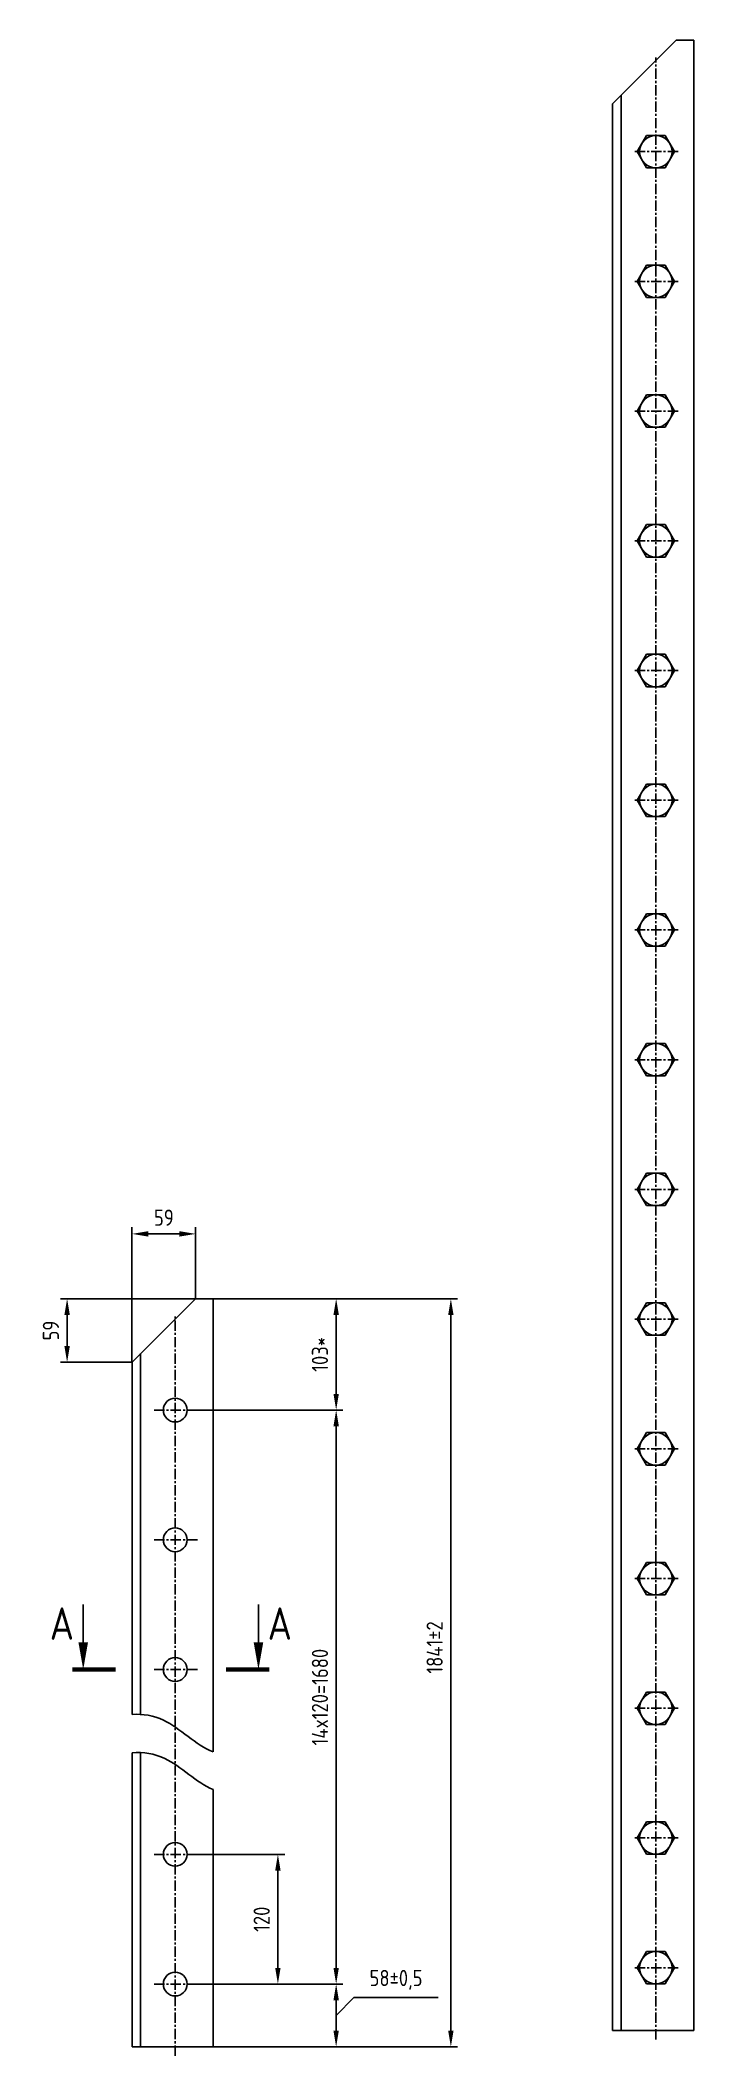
# Model space of a CAD drawing. Header units: millimetres. Extents: x 2257 to 4459, y 1468 to 4205.
# Drawn here: x 3855 to 4459, y 2341 to 4205 of the extents above; entities that cross this region are included whole.
import ezdxf
from ezdxf.enums import TextEntityAlignment as Align

# ---------------------------------------------------------------- set-up
doc = ezdxf.new("R2010")
doc.units = ezdxf.units.MM
doc.header["$LTSCALE"] = 0.3
doc.linetypes.add('CENTER', pattern=[50.8, 31.75, -6.35, 6.35, -6.35])
for name, color, linetype in [('Bord', 1, 'Continuous'), ('Cen', 5, 'CENTER'), ('Cont', 6, 'Continuous'), ('Dim', 7, 'Continuous'), ('Text', 3, 'Continuous'), ('Textb', 6, 'Continuous')]:
    doc.layers.add(name, color=color, linetype=linetype)
doc.styles.add('Style1', font='romans.shx', dxfattribs={"width": 0.8})
doc.dimstyles.new('Lin_5$0', dxfattribs={"dimscale": 5, "dimtxt": 3, "dimasz": 3, "dimexe": 1.25, "dimexo": 0, "dimgap": 1.5, "dimtad": 1, "dimtoh": 1, "dimtxsty": 'Style1', "dimcen": 2.5, "dimclrt": 3, "dimadec": 0, "dimazin": 0, "dimtfac": 1, "dimtmove": 0, "dimatfit": 3, "dimldrblk": 'DOT', "dimfxl": 1, "dimarcsym": 0})

msp = doc.modelspace()

# ---------------------------------------------------------------- blocks, each defined once
blk = doc.blocks.new('*D70')
at = {"layer": 'Defpoints', "color": 0, "transparency": 16777216}
for p in [(3939.4, 3101.2), (3998.3, 3041.2), (3939.4, 2982.4)]:
    blk.add_point(p, dxfattribs=at)
at = {"layer": 'Dim', "color": 0, "lineweight": -2, "transparency": 16777216}
for p, q in [((3939.4, 2982.4), (3939.4, 3107.5)), ((3983.3, 3101.2), (3954.4, 3101.2)), ((3998.3, 3041.2), (3998.3, 3107.5))]:
    blk.add_line(p, q, dxfattribs=at)
at = {"layer": 'Dim', "color": 0, "transparency": 16777216}
for points in [[(3954.4, 3103.7), (3954.4, 3098.7), (3939.4, 3101.2)], [(3983.3, 3103.7), (3983.3, 3098.7), (3998.3, 3101.2)]]:
    blk.add_solid(points, dxfattribs=at)
at = {"layer": 'Dim', "color": 3, "transparency": 16777216, "insert": (3968.9, 3116.2), "char_height": 15, "attachment_point": 5, "style": 'Style1'}
blk.add_mtext('59', dxfattribs=at)
blk = doc.blocks.new('_Dot')
at = {"color": 0, "linetype": 'ByBlock', "lineweight": -2}
blk.add_line((-0.5, 0), (-1, 0), dxfattribs=at)
at = {"color": 0, "linetype": 'ByBlock', "const_width": 0.5}
blk.add_lwpolyline([(-0.25, 0, 1), (0.25, 0, 1)], format="xyb", close=True, dxfattribs=at)
blk = doc.blocks.new('*D71')
at = {"layer": 'Defpoints', "color": 0, "transparency": 16777216}
for p in [(3998.3, 3041.2), (3879.4, 2982.4), (3939.4, 2982.4)]:
    blk.add_point(p, dxfattribs=at)
at = {"layer": 'Dim', "color": 0, "lineweight": -2, "transparency": 16777216}
for p, q in [((3998.3, 3041.2), (3873.2, 3041.2)), ((3879.4, 3026.2), (3879.4, 2997.4)), ((3939.4, 2982.4), (3873.2, 2982.4))]:
    blk.add_line(p, q, dxfattribs=at)
at = {"layer": 'Dim', "color": 0, "transparency": 16777216}
for points in [[(3876.9, 3026.2), (3881.9, 3026.2), (3879.4, 3041.2)], [(3876.9, 2997.4), (3881.9, 2997.4), (3879.4, 2982.4)]]:
    blk.add_solid(points, dxfattribs=at)
at = {"layer": 'Dim', "color": 3, "transparency": 16777216, "insert": (3864.4, 3011.8), "char_height": 15, "attachment_point": 5, "rotation": 90, "style": 'Style1'}
blk.add_mtext('59', dxfattribs=at)
blk = doc.blocks.new('*D72')
at = {"layer": 'Defpoints', "color": 0, "transparency": 16777216}
for p in [(4014.4, 3041.2), (3999.9, 2938.2), (4128.3, 2938.2)]:
    blk.add_point(p, dxfattribs=at)
at = {"layer": 'Dim', "color": 0, "lineweight": -2, "transparency": 16777216}
for p, q in [((4014.4, 3041.2), (4134.5, 3041.2)), ((4128.3, 3026.2), (4128.3, 2953.2)), ((3999.9, 2938.2), (4134.5, 2938.2))]:
    blk.add_line(p, q, dxfattribs=at)
at = {"layer": 'Dim', "color": 0, "transparency": 16777216}
for points in [[(4125.8, 3026.2), (4130.8, 3026.2), (4128.3, 3041.2)], [(4125.8, 2953.2), (4130.8, 2953.2), (4128.3, 2938.2)]]:
    blk.add_solid(points, dxfattribs=at)
at = {"layer": 'Dim', "color": 3, "transparency": 16777216, "insert": (4113.3, 2989.7), "char_height": 15, "attachment_point": 5, "rotation": 90, "style": 'Style1'}
blk.add_mtext('103*', dxfattribs=at)
blk = doc.blocks.new('*D73')
at = {"layer": 'Defpoints', "color": 0, "transparency": 16777216}
for p in [(3999.9, 2527.2), (3999.9, 2407.2), (4074.4, 2407.2)]:
    blk.add_point(p, dxfattribs=at)
at = {"layer": 'Dim', "color": 0, "lineweight": -2, "transparency": 16777216}
for p, q in [((3999.9, 2527.2), (4080.7, 2527.2)), ((4074.4, 2512.2), (4074.4, 2422.2)), ((3999.9, 2407.2), (4080.7, 2407.2))]:
    blk.add_line(p, q, dxfattribs=at)
at = {"layer": 'Dim', "color": 0, "transparency": 16777216}
for points in [[(4071.9, 2512.2), (4076.9, 2512.2), (4074.4, 2527.2)], [(4071.9, 2422.2), (4076.9, 2422.2), (4074.4, 2407.2)]]:
    blk.add_solid(points, dxfattribs=at)
at = {"layer": 'Dim', "color": 3, "transparency": 16777216, "insert": (4059.4, 2467.2), "char_height": 15, "attachment_point": 5, "rotation": 90, "style": 'Style1'}
blk.add_mtext('120', dxfattribs=at)
blk = doc.blocks.new('*D74')
at = {"layer": 'Defpoints', "color": 0, "transparency": 16777216}
for p in [(3999.9, 2938.2), (3999.9, 2407.2), (4128.3, 2407.2)]:
    blk.add_point(p, dxfattribs=at)
at = {"layer": 'Dim', "color": 0, "lineweight": -2, "transparency": 16777216}
for p, q in [((3999.9, 2938.2), (4134.5, 2938.2)), ((4128.3, 2923.2), (4128.3, 2422.2)), ((3999.9, 2407.2), (4134.5, 2407.2))]:
    blk.add_line(p, q, dxfattribs=at)
at = {"layer": 'Dim', "color": 0, "transparency": 16777216}
for points in [[(4125.8, 2923.2), (4130.8, 2923.2), (4128.3, 2938.2)], [(4125.8, 2422.2), (4130.8, 2422.2), (4128.3, 2407.2)]]:
    blk.add_solid(points, dxfattribs=at)
at = {"layer": 'Dim', "color": 3, "transparency": 16777216, "insert": (4113.3, 2672.7), "char_height": 15, "attachment_point": 5, "rotation": 90, "style": 'Style1'}
blk.add_mtext('14x120=1680', dxfattribs=at)
blk = doc.blocks.new('*D75')
at = {"layer": 'Defpoints', "color": 0, "transparency": 16777216}
for p in [(3999.9, 2407.2), (4128.3, 2407.2), (4014.4, 2349.2)]:
    blk.add_point(p, dxfattribs=at)
at = {"layer": 'Dim', "color": 0, "lineweight": -2, "transparency": 16777216}
for p, q in [((3999.9, 2407.2), (4134.5, 2407.2)), ((4128.3, 2378.2), (4144.8, 2394.7)), ((4128.3, 2364.2), (4128.3, 2392.2)), ((4144.8, 2394.7), (4222.6, 2394.7)), ((4014.4, 2349.2), (4134.5, 2349.2))]:
    blk.add_line(p, q, dxfattribs=at)
at = {"layer": 'Dim', "color": 0, "transparency": 16777216}
for points in [[(4125.8, 2392.2), (4130.8, 2392.2), (4128.3, 2407.2)], [(4125.8, 2364.2), (4130.8, 2364.2), (4128.3, 2349.2)]]:
    blk.add_solid(points, dxfattribs=at)
at = {"layer": 'Dim', "color": 3, "transparency": 16777216, "insert": (4183.7, 2411.1), "char_height": 15, "attachment_point": 5, "style": 'Style1'}
blk.add_mtext('58±0,5', dxfattribs=at)
blk = doc.blocks.new('*D76')
at = {"layer": 'Defpoints', "color": 0, "transparency": 16777216}
for p in [(4014.4, 3041.2), (4014.4, 2349.2), (4234.4, 2349.2)]:
    blk.add_point(p, dxfattribs=at)
at = {"layer": 'Dim', "color": 0, "lineweight": -2, "transparency": 16777216}
for p, q in [((4014.4, 3041.2), (4240.6, 3041.2)), ((4234.4, 3026.2), (4234.4, 2364.2)), ((4014.4, 2349.2), (4240.6, 2349.2))]:
    blk.add_line(p, q, dxfattribs=at)
at = {"layer": 'Dim', "color": 0, "transparency": 16777216}
for points in [[(4231.9, 3026.2), (4236.9, 3026.2), (4234.4, 3041.2)], [(4231.9, 2364.2), (4236.9, 2364.2), (4234.4, 2349.2)]]:
    blk.add_solid(points, dxfattribs=at)
at = {"layer": 'Dim', "color": 3, "transparency": 16777216, "insert": (4219.4, 2718.6), "char_height": 15, "attachment_point": 5, "rotation": 90, "style": 'Style1'}
blk.add_mtext('1841±2', dxfattribs=at)
blk = doc.blocks.new('razrez05')
at = {"layer": 'Text', "const_width": 0.8}
blk.add_lwpolyline([(-2, 0), (6, 0)], dxfattribs=at)
at = {"layer": 'Text'}
blk.add_lwpolyline([(0, 0, 0, 1.76, 0), (0, -5, 1.76, 1.76, 0)], format="xyseb", dxfattribs=at)
blk.add_lwpolyline([(0, -12), (0, -5)], dxfattribs=at)
at = {"layer": 'Textb', "style": 'Style1', "width": 0.8}
blk.add_attdef('А', text='', height=6, dxfattribs=at).set_placement((-1.7, -11.5, 39), align=Align.RIGHT)
blk = doc.blocks.new('razrez06')
at = {"layer": 'Text', "const_width": 0.8}
blk.add_lwpolyline([(2, 0), (-6, 0)], dxfattribs=at)
at = {"layer": 'Text'}
blk.add_lwpolyline([(0, 0, 0, 1.76, 0), (0, -5, 1.76, 1.76, 0)], format="xyseb", dxfattribs=at)
blk.add_lwpolyline([(0, -12), (0, -5)], dxfattribs=at)
at = {"layer": 'Textb', "style": 'Style1', "width": 0.8}
blk.add_attdef('А', (1.7, -11.5), '', height=6, dxfattribs=at)

# ---------------------------------------------------------------- dimensions: what is measured, and where the dimension line sits
at = {"layer": 'Dim'}
dim = msp.add_linear_dim(base=(3939.4454, 3101.238798), p1=(3998.273827, 3041.238798), p2=(3939.4454, 2982.410371), dimstyle='Lin_5$0', override={"dimdec": 0}, dxfattribs=at)
dim.commit()
dim.dimension.update_dxf_attribs({"geometry": '*D70', "text_midpoint": (3968.859613, 3116.238798)})
dim = msp.add_linear_dim(base=(3879.4454, 2982.410371), p1=(3998.273827, 3041.238798), p2=(3939.4454, 2982.410371), angle=90, dimstyle='Lin_5$0', override={"dimdec": 0}, dxfattribs=at)
dim.commit()
dim.dimension.update_dxf_attribs({"geometry": '*D71', "text_midpoint": (3864.4454, 3011.824584)})
for base, p1, p2, text, picture, middle in [((4128.291731, 2938.238798), (4014.4454, 3041.238798), (3999.945399, 2938.238798), '<>*', '*D72', (4113.291731, 2989.738798)), ((4128.291731, 2407.243153), (3999.945399, 2938.238798), (3999.945399, 2407.243153), '14x120=1680', '*D74', (4113.291731, 2672.740975))]:
    dim = msp.add_linear_dim(base=base, p1=p1, p2=p2, angle=90, text=text, dimstyle='Lin_5$0', dxfattribs=at)
    dim.commit()
    dim.dimension.update_dxf_attribs({"geometry": picture, "text_midpoint": middle})
dim = msp.add_linear_dim(base=(4234.393478, 2349.243153), p1=(4014.4454, 3041.238798), p2=(4014.4454, 2349.243153), angle=90, text='1841±2', dimstyle='Lin_5$0', dxfattribs=at)
dim.commit()
dim.dimension.update_dxf_attribs({"geometry": '*D76', "text_midpoint": (4234.393478, 2718.610522), "dimtype": 160})
dim = msp.add_linear_dim(base=(4074.445401, 2407.243153), p1=(3999.945399, 2527.243153), p2=(3999.945399, 2407.243153), angle=90, dimstyle='Lin_5$0', dxfattribs=at)
dim.commit()
dim.dimension.update_dxf_attribs({"geometry": '*D73', "text_midpoint": (4059.445401, 2467.243153)})
dim = msp.add_linear_dim(base=(4128.291731, 2407.243153), p1=(4014.4454, 2349.243153), p2=(3999.945399, 2407.243153), angle=90, text='<>±0,5', dimstyle='Lin_5$0', override={"dimtmove": 1}, dxfattribs=at)
dim.commit()
dim.dimension.update_dxf_attribs({"geometry": '*D75', "text_midpoint": (4152.262831, 2394.671724), "dimtype": 160})

# ---------------------------------------------------------------- linework, layer by layer
at = {"layer": 'Bord'}
for points, knots in [([(3939.4454, 2656.729892), (3949.59066, 2657.256605), (3975.961939, 2653.233051), (3998.179624, 2628.212911), (4014.4454, 2622.073995)], [75.311898421, 75.311898421, 75.311898421, 75.311898421, 107.2652859115, 161.7653728714, 161.7653728714, 161.7653728714, 161.7653728714]), ([(3939.4454, 2621.204126), (3950.030886, 2621.918714), (3976.436662, 2618.21048), (3998.697364, 2593.548733), (4014.4454, 2587.102764)], [74.0292530904, 74.0292530904, 74.0292530904, 74.0292530904, 107.2652859115, 160.3940042778, 160.3940042778, 160.3940042778, 160.3940042778])]:
    msp.add_open_spline(points, degree=3, knots=knots, dxfattribs=at)
at = {"layer": 'Cen'}
for p, q in [((4424.060418, 2356.104017), (4424.060418, 4189.369047)), ((4444.560418, 4102.369047), (4403.560418, 4102.369047)), ((4444.560418, 3982.369047), (4403.560418, 3982.369047)), ((4444.560418, 3862.369047), (4403.560418, 3862.369047)), ((4444.560418, 3742.369047), (4403.560418, 3742.369047)), ((4444.560418, 3622.369047), (4403.560418, 3622.369047)), ((4444.560418, 3502.369047), (4403.560418, 3502.369047)), ((4444.560418, 3382.369047), (4403.560418, 3382.369047)), ((4444.560418, 3262.369047), (4403.560418, 3262.369047)), ((4444.560418, 3142.369047), (4403.560418, 3142.369047)), ((3979.445399, 2340.978123), (3979.445399, 3025.238798)), ((4444.560418, 3022.369047), (4403.560418, 3022.369047)), ((3999.945399, 2938.238798), (3958.945399, 2938.238798)), ((4444.560418, 2902.369047), (4403.560418, 2902.369047)), ((3999.945399, 2818.238798), (3958.945399, 2818.238798)), ((4444.560418, 2782.369047), (4403.560418, 2782.369047)), ((3999.945399, 2698.238798), (3958.945399, 2698.238798)), ((4444.560418, 2662.369047), (4403.560418, 2662.369047)), ((4444.560418, 2542.369047), (4403.560418, 2542.369047)), ((3999.945399, 2527.243153), (3958.945399, 2527.243153)), ((3999.945399, 2407.243153), (3958.945399, 2407.243153)), ((4444.560418, 2422.369047), (4403.560418, 2422.369047))]:
    msp.add_line(p, q, dxfattribs=at)
at = {"layer": 'Cont'}
for p, q in [((4442.888846, 4205.369047), (4384.060419, 4146.54062)), ((4442.888846, 4205.369047), (4459.060419, 4205.369047)), ((4459.060419, 2364.369047), (4459.060419, 4205.369047)), ((4384.060419, 2364.369047), (4384.060419, 4146.54062)), ((4392.060419, 2364.369047), (4392.060419, 4154.54062)), ((4406.73991, 4102.369047), (4415.400164, 4117.369047)), ((4415.400164, 4087.369047), (4406.73991, 4102.369047)), ((4415.400164, 4117.369047), (4432.720672, 4117.369047)), ((4432.720672, 4117.369047), (4441.380926, 4102.369047)), ((4441.380926, 4102.369047), (4432.720672, 4087.369047)), ((4432.720672, 4087.369047), (4415.400164, 4087.369047)), ((4406.73991, 3982.369047), (4415.400164, 3997.369047)), ((4415.400164, 3997.369047), (4432.720672, 3997.369047)), ((4432.720672, 3997.369047), (4441.380926, 3982.369047)), ((4415.400164, 3967.369047), (4406.73991, 3982.369047)), ((4441.380926, 3982.369047), (4432.720672, 3967.369047)), ((4432.720672, 3967.369047), (4415.400164, 3967.369047)), ((4406.73991, 3862.369047), (4415.400164, 3877.369047)), ((4415.400164, 3847.369047), (4406.73991, 3862.369047)), ((4415.400164, 3877.369047), (4432.720672, 3877.369047)), ((4432.720672, 3877.369047), (4441.380926, 3862.369047)), ((4441.380926, 3862.369047), (4432.720672, 3847.369047)), ((4432.720672, 3847.369047), (4415.400164, 3847.369047)), ((4406.73991, 3742.369047), (4415.400164, 3757.369047)), ((4415.400164, 3757.369047), (4432.720672, 3757.369047)), ((4432.720672, 3757.369047), (4441.380926, 3742.369047)), ((4415.400164, 3727.369047), (4406.73991, 3742.369047)), ((4441.380926, 3742.369047), (4432.720672, 3727.369047)), ((4432.720672, 3727.369047), (4415.400164, 3727.369047)), ((4406.73991, 3622.369047), (4415.400164, 3637.369047)), ((4415.400164, 3637.369047), (4432.720672, 3637.369047)), ((4432.720672, 3637.369047), (4441.380926, 3622.369047)), ((4415.400164, 3607.369047), (4406.73991, 3622.369047)), ((4441.380926, 3622.369047), (4432.720672, 3607.369047)), ((4432.720672, 3607.369047), (4415.400164, 3607.369047)), ((4406.73991, 3502.369047), (4415.400164, 3517.369047)), ((4415.400164, 3517.369047), (4432.720672, 3517.369047)), ((4432.720672, 3517.369047), (4441.380926, 3502.369047)), ((4415.400164, 3487.369047), (4406.73991, 3502.369047)), ((4432.720672, 3487.369047), (4415.400164, 3487.369047)), ((4441.380926, 3502.369047), (4432.720672, 3487.369047)), ((4406.73991, 3382.369047), (4415.400164, 3397.369047)), ((4415.400164, 3397.369047), (4432.720672, 3397.369047)), ((4432.720672, 3397.369047), (4441.380926, 3382.369047)), ((4415.400164, 3367.369047), (4406.73991, 3382.369047)), ((4441.380926, 3382.369047), (4432.720672, 3367.369047)), ((4432.720672, 3367.369047), (4415.400164, 3367.369047)), ((4406.73991, 3262.369047), (4415.400164, 3277.369047)), ((4415.400164, 3277.369047), (4432.720672, 3277.369047)), ((4432.720672, 3277.369047), (4441.380926, 3262.369047)), ((4415.400164, 3247.369047), (4406.73991, 3262.369047)), ((4432.720672, 3247.369047), (4415.400164, 3247.369047)), ((4441.380926, 3262.369047), (4432.720672, 3247.369047)), ((4406.73991, 3142.369047), (4415.400164, 3157.369047)), ((4415.400164, 3157.369047), (4432.720672, 3157.369047)), ((4432.720672, 3157.369047), (4441.380926, 3142.369047)), ((4415.400164, 3127.369047), (4406.73991, 3142.369047)), ((4441.380926, 3142.369047), (4432.720672, 3127.369047)), ((4432.720672, 3127.369047), (4415.400164, 3127.369047)), ((3998.273827, 3041.238798), (3939.4454, 2982.410371)), ((3998.273827, 3041.238798), (4014.4454, 3041.238798)), ((4014.4454, 2622.073995), (4014.4454, 3041.238798)), ((4406.73991, 3022.369047), (4415.400164, 3037.369047)), ((4415.400164, 3007.369047), (4406.73991, 3022.369047)), ((4415.400164, 3037.369047), (4432.720672, 3037.369047)), ((4432.720672, 3037.369047), (4441.380926, 3022.369047)), ((4441.380926, 3022.369047), (4432.720672, 3007.369047)), ((4432.720672, 3007.369047), (4415.400164, 3007.369047)), ((3947.4454, 2656.707155), (3947.4454, 2990.410371)), ((3939.4454, 2656.729892), (3939.4454, 2982.410371)), ((4406.73991, 2902.369047), (4415.400164, 2917.369047)), ((4415.400164, 2917.369047), (4432.720672, 2917.369047)), ((4432.720672, 2917.369047), (4441.380926, 2902.369047)), ((4415.400164, 2887.369047), (4406.73991, 2902.369047)), ((4441.380926, 2902.369047), (4432.720672, 2887.369047)), ((4432.720672, 2887.369047), (4415.400164, 2887.369047)), ((4406.73991, 2782.369047), (4415.400164, 2797.369047)), ((4415.400164, 2797.369047), (4432.720672, 2797.369047)), ((4432.720672, 2797.369047), (4441.380926, 2782.369047)), ((4415.400164, 2767.369047), (4406.73991, 2782.369047)), ((4441.380926, 2782.369047), (4432.720672, 2767.369047)), ((4432.720672, 2767.369047), (4415.400164, 2767.369047)), ((4406.73991, 2662.369047), (4415.400164, 2677.369047)), ((4415.400164, 2677.369047), (4432.720672, 2677.369047)), ((4432.720672, 2677.369047), (4441.380926, 2662.369047)), ((4415.400164, 2647.369047), (4406.73991, 2662.369047)), ((4441.380926, 2662.369047), (4432.720672, 2647.369047)), ((4432.720672, 2647.369047), (4415.400164, 2647.369047)), ((3939.4454, 2349.243153), (3939.4454, 2621.204126)), ((3947.4454, 2349.243153), (3947.4454, 2621.317575)), ((4014.4454, 2349.243153), (4014.4454, 2587.102764)), ((4406.73991, 2542.369047), (4415.400164, 2557.369047)), ((4415.400164, 2557.369047), (4432.720672, 2557.369047)), ((4432.720672, 2557.369047), (4441.380926, 2542.369047)), ((4415.400164, 2527.369047), (4406.73991, 2542.369047)), ((4441.380926, 2542.369047), (4432.720672, 2527.369047)), ((4432.720672, 2527.369047), (4415.400164, 2527.369047)), ((4406.73991, 2422.369047), (4415.400164, 2437.369047)), ((4415.400164, 2437.369047), (4432.720672, 2437.369047)), ((4432.720672, 2437.369047), (4441.380926, 2422.369047)), ((4415.400164, 2407.369047), (4406.73991, 2422.369047)), ((4432.720672, 2407.369047), (4415.400164, 2407.369047)), ((4441.380926, 2422.369047), (4432.720672, 2407.369047)), ((3939.445399, 2349.243153), (4014.445399, 2349.243153)), ((4384.060418, 2364.369047), (4459.060418, 2364.369047))]:
    msp.add_line(p, q, dxfattribs=at)
for centre, radius in [((4424.060418, 4102.369047), 15), ((4424.060418, 3982.369047), 15), ((4424.060418, 3862.369047), 15), ((4424.060418, 3742.369047), 15), ((4424.060418, 3622.369047), 15), ((4424.060418, 3502.369047), 15), ((4424.060418, 3382.369047), 15), ((4424.060418, 3262.369047), 15), ((4424.060418, 3142.369047), 15), ((4424.060418, 3022.369047), 15), ((3979.445399, 2938.238798), 11), ((4424.060418, 2902.369047), 15), ((3979.445399, 2818.238798), 11), ((4424.060418, 2782.369047), 15), ((3979.445399, 2698.238798), 11), ((4424.060418, 2662.369047), 15), ((4424.060418, 2542.369047), 15), ((3979.445399, 2527.243153), 11), ((4424.060418, 2422.369047), 15), ((3979.445399, 2407.243153), 11)]:
    msp.add_circle(centre, radius, dxfattribs=at)

# ---------------------------------------------------------------- block references
at = {"layer": 'Dim'}
ref = msp.add_blockref('razrez05', (3894.311108, 2698.238798), dxfattribs=dict(at, xscale=-5, yscale=5, zscale=5, rotation=180))
ref.add_attrib('А', 'А', dxfattribs={"layer": 'Textb', "height": 30, "style": 'Style1', "width": 0.8}).set_placement((3885.811108, 2725.732875, 195), align=Align.RIGHT)
ref = msp.add_blockref('razrez06', (4056.417353, 2698.238798), dxfattribs=dict(at, xscale=-5, yscale=5, zscale=5, rotation=180))
ref.add_attrib('А', 'А', (4064.917353, 2725.738798), dxfattribs={"layer": 'Textb', "height": 30, "style": 'Style1', "width": 0.8})

msp.set_redraw_order([(e.dxf.handle, doc.entitydb.next_handle()) for e in msp.query("TEXT MTEXT ATTDEF DIMENSION ARC_DIMENSION")])  # texts and dimensions are drawn at this point

doc.saveas('drawing.dxf')
